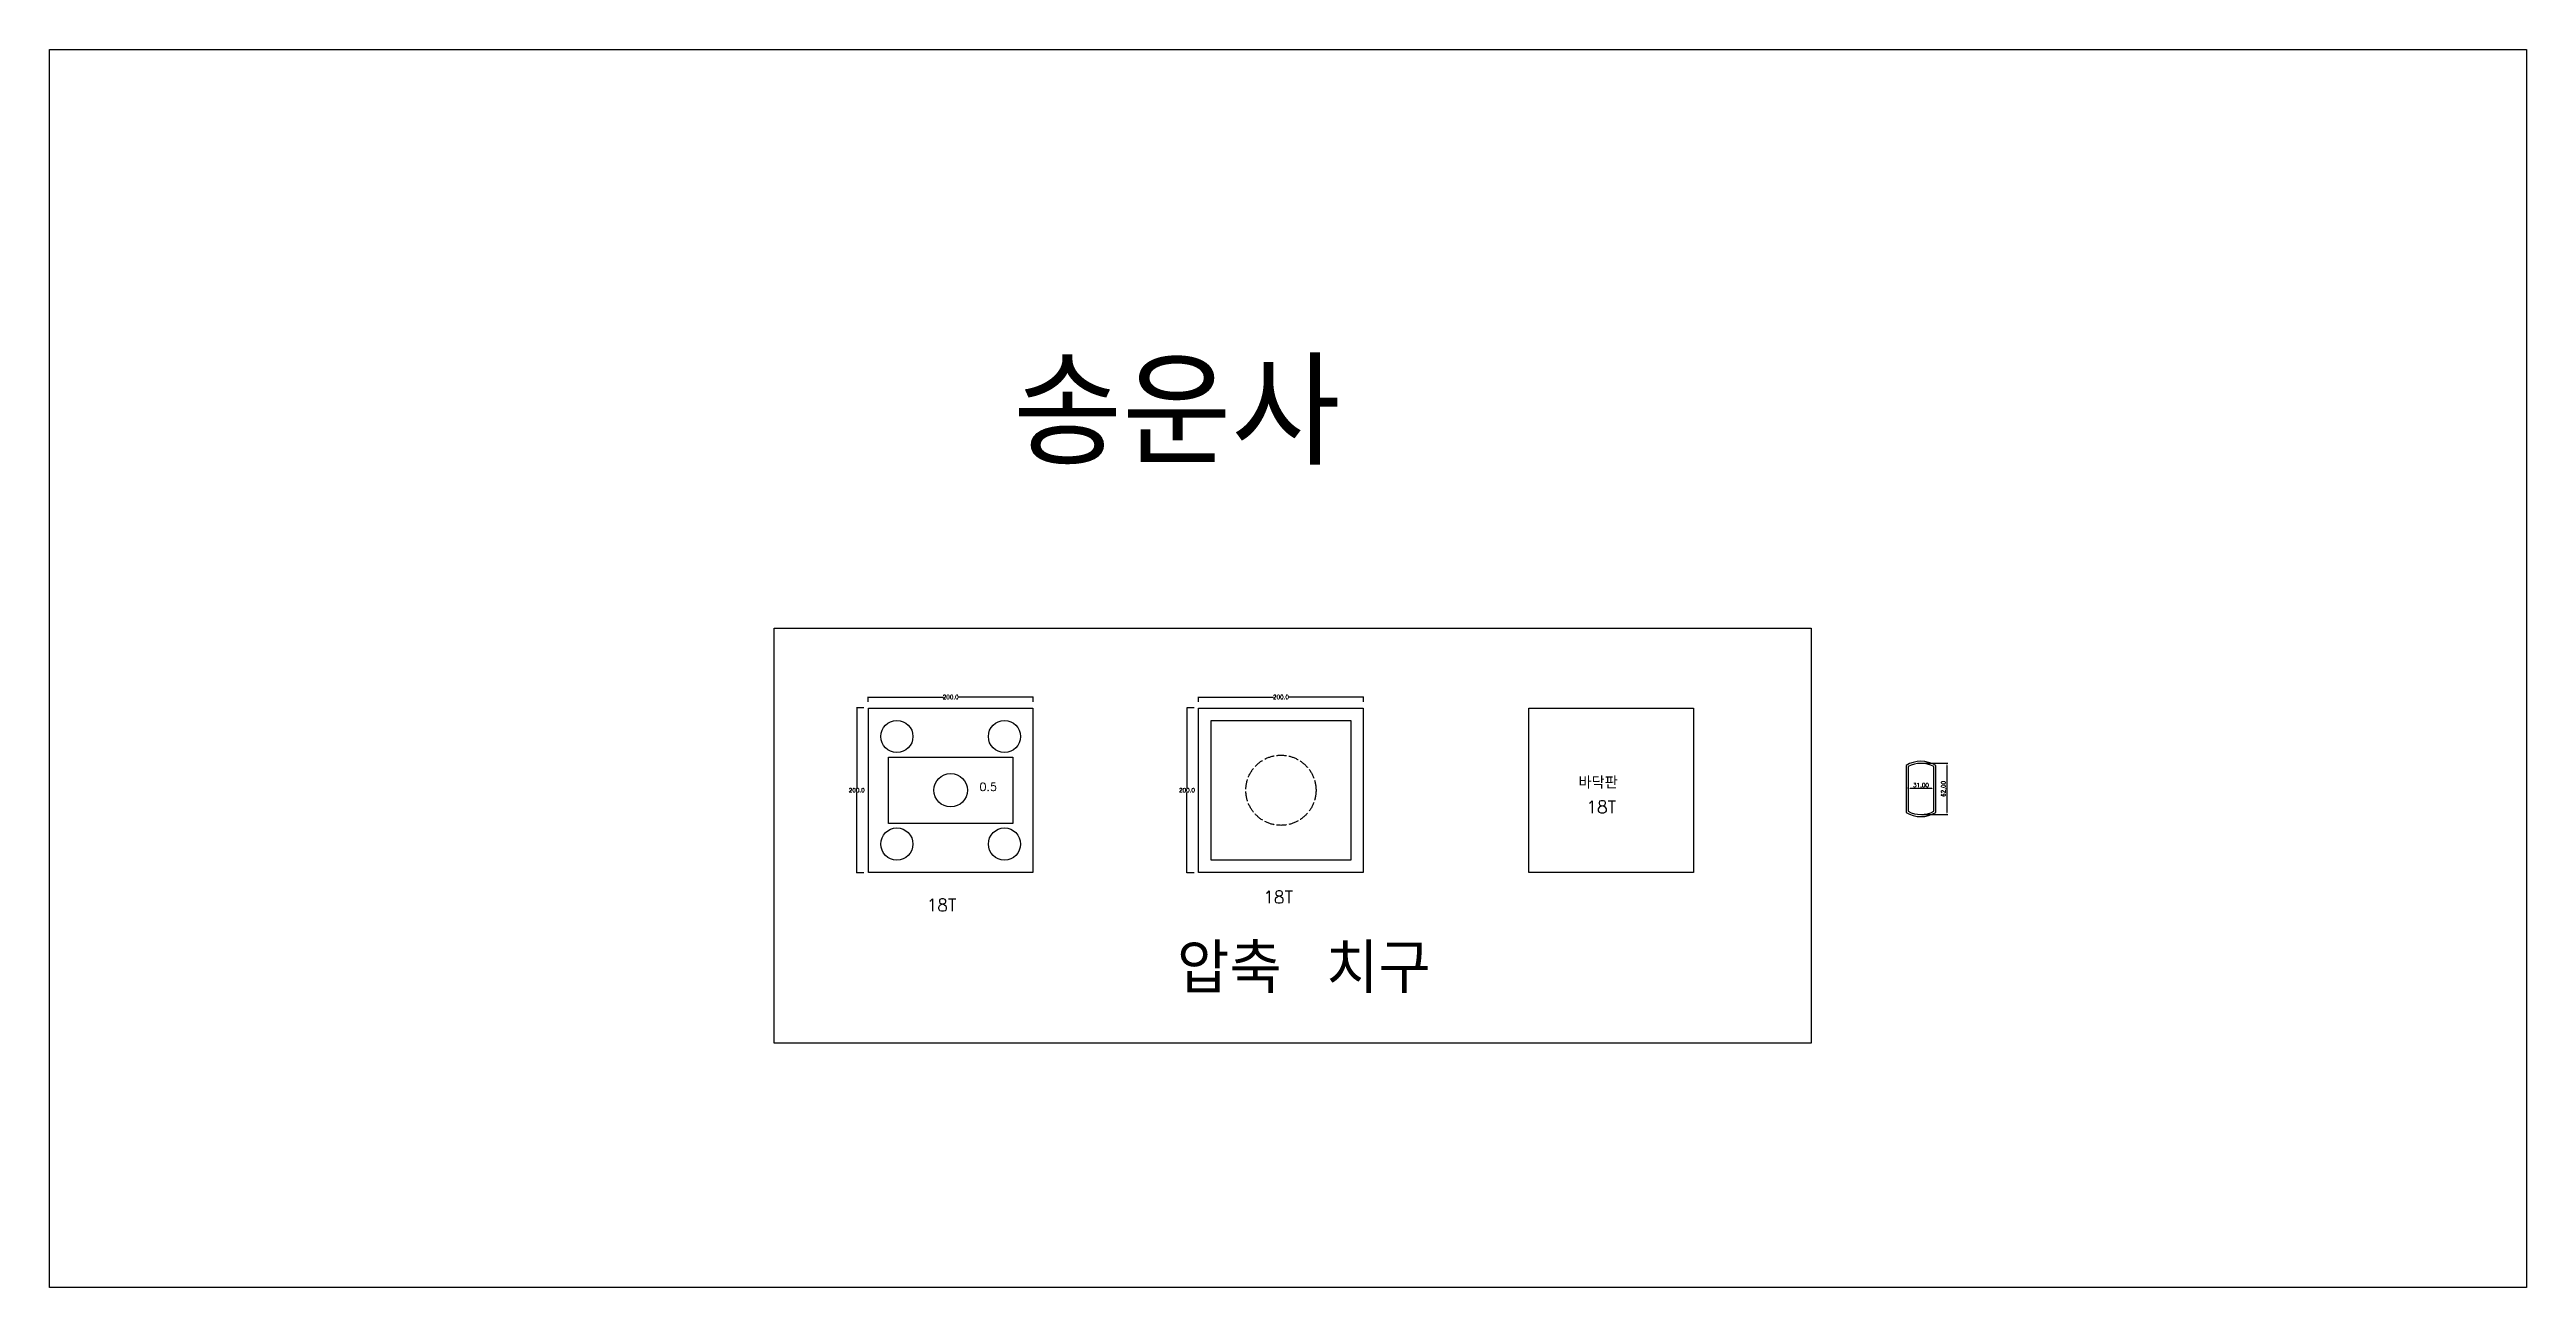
# Model space of a CAD drawing. Header units: millimetres. Extents: x 13291 to 28291, y 200 to 6643.
# Drawn here: x 22291 to 25291, y 3200 to 4700 of the extents above; entities that cross this region are included whole.
import ezdxf

# ---------------------------------------------------------------- set-up
doc = ezdxf.new("R2010")
doc.units = ezdxf.units.MM
doc.linetypes.add('ACAD_ISO02W100', pattern=[15, 12, -3])
for name, color, linetype in [('TEXT', 3, 'Continuous'), ('볼트 구멍', 7, 'Continuous'), ('치구', 7, 'Continuous'), ('치수', 7, 'Continuous')]:
    doc.layers.add(name, color=color, linetype=linetype)
doc.styles.get("Standard").update_dxf_attribs({"font": 'txt.shx', "bigfont": 'whgtxt.shx'})
doc.dimstyles.new('ISO-25', dxfattribs={"dimtxt": 2.5, "dimasz": 2.5, "dimexe": 1.25, "dimexo": 0.625, "dimtad": 1, "dimtxsty": 'Standard', "dimcen": 2.5, "dimadec": 0, "dimazin": 0, "dimtfac": 1, "dimtmove": 0, "dimatfit": 3, "dimfxl": 0, "dimarcsym": 0})
doc.dimstyles.get("Standard").update_dxf_attribs({"dimtxt": 7, "dimasz": 0.18, "dimexe": 0.18, "dimexo": 0.0625, "dimgap": 0.09, "dimtad": 0, "dimtih": 1, "dimtoh": 1, "dimdec": 1, "dimzin": 0, "dimdsep": 46, "dimtxsty": 'Standard', "dimcen": 0.09, "dimadec": 0, "dimazin": 0, "dimtfac": 1, "dimtdec": 1, "dimtofl": 0, "dimtmove": 0, "dimatfit": 3, "dimfxl": 0, "dimtolj": 1, "dimtzin": 0, "dimarcsym": 0})

msp = doc.modelspace()

# ---------------------------------------------------------------- texts
at = {"layer": 'TEXT', "linetype": 'Continuous'}
msp.add_text('송운사 ', height=125, dxfattribs=at).set_placement((23458.458, 4196.575))
at = {"layer": 'TEXT', "color": 1}
for s, p in [('바닥판', (24143.233, 3804.048)), ('18T', (24152.839, 3774.526)), ('18T', (23353.745, 3655.548)), ('18T', (23761.476, 3665.215))]:
    msp.add_text(s, height=15, dxfattribs=at).set_placement(p)
at = {"layer": 'TEXT', "color": 3}
msp.add_text('압축 치구', height=60, dxfattribs=at).set_placement((23656.952, 3556.288))
at = {"layer": '볼트 구멍', "color": 1}
msp.add_text('0.5', height=10, dxfattribs=at).set_placement((23417.612, 3801.321))

# ---------------------------------------------------------------- blocks, each defined once
blk = doc.blocks.new('*D183')
at = {"layer": 'Defpoints', "color": 0, "linetype": 'Continuous'}
for p in [(23682.9, 3909.3), (23882.9, 3915.1), (23882.9, 3909.3)]:
    blk.add_point(p, dxfattribs=at)
at = {"layer": '치수', "color": 0, "linetype": 'Continuous', "lineweight": -2}
for p, q in [((23682.9, 3909.3), (23682.9, 3915.3)), ((23683.1, 3915.1), (23774, 3915.1)), ((23882.7, 3915.1), (23791.7, 3915.1)), ((23882.9, 3909.3), (23882.9, 3915.3))]:
    blk.add_line(p, q, dxfattribs=at)
at = {"layer": '치수', "color": 0, "linetype": 'Continuous'}
for points in [[(23683.1, 3915.2), (23683.1, 3915.1), (23682.9, 3915.1)], [(23882.7, 3915.2), (23882.7, 3915.1), (23882.9, 3915.1)]]:
    blk.add_solid(points, dxfattribs=at)
at = {"layer": '치수', "color": 0, "linetype": 'Continuous', "insert": (23782.9, 3915.1), "char_height": 5, "attachment_point": 5}
blk.add_mtext('\\A1;200.0', dxfattribs=at)
blk = doc.blocks.new('*D187')
at = {"layer": 'Defpoints', "color": 0, "linetype": 'Continuous'}
for p in [(23282.9, 3909.3), (23482.9, 3915.1), (23482.9, 3909.3)]:
    blk.add_point(p, dxfattribs=at)
at = {"layer": '치수', "color": 0, "linetype": 'Continuous', "lineweight": -2}
for p, q in [((23282.9, 3909.3), (23282.9, 3915.3)), ((23283.1, 3915.1), (23374, 3915.1)), ((23482.7, 3915.1), (23391.7, 3915.1)), ((23482.9, 3909.3), (23482.9, 3915.3))]:
    blk.add_line(p, q, dxfattribs=at)
at = {"layer": '치수', "color": 0, "linetype": 'Continuous'}
for points in [[(23283.1, 3915.2), (23283.1, 3915.1), (23282.9, 3915.1)], [(23482.7, 3915.2), (23482.7, 3915.1), (23482.9, 3915.1)]]:
    blk.add_solid(points, dxfattribs=at)
at = {"layer": '치수', "color": 0, "linetype": 'Continuous', "insert": (23382.9, 3915.1), "char_height": 5, "attachment_point": 5}
blk.add_mtext('\\A1;200.0', dxfattribs=at)
blk = doc.blocks.new('*D189')
at = {"layer": 'Defpoints', "color": 0, "linetype": 'Continuous'}
for p in [(23678, 3902.2), (23669.1, 3702.2), (23678, 3702.2)]:
    blk.add_point(p, dxfattribs=at)
at = {"layer": '치수', "color": 0, "linetype": 'Continuous', "lineweight": -2}
for p, q in [((23677.9, 3902.2), (23668.9, 3902.2)), ((23669.1, 3902), (23669.1, 3804.7)), ((23669.1, 3702.3), (23669.1, 3799.6)), ((23677.9, 3702.2), (23668.9, 3702.2))]:
    blk.add_line(p, q, dxfattribs=at)
at = {"layer": '치수', "color": 0, "linetype": 'Continuous'}
for points in [[(23669.1, 3902), (23669.1, 3902), (23669.1, 3902.2)], [(23669.1, 3702.3), (23669.1, 3702.3), (23669.1, 3702.2)]]:
    blk.add_solid(points, dxfattribs=at)
at = {"layer": '치수', "color": 0, "linetype": 'Continuous', "insert": (23669.1, 3802.2), "char_height": 5, "attachment_point": 5}
blk.add_mtext('\\A1;200.0', dxfattribs=at)
blk = doc.blocks.new('*D195')
at = {"layer": 'Defpoints', "color": 0, "linetype": 'Continuous'}
for p in [(23278, 3902.2), (23269.1, 3702.2), (23278, 3702.2)]:
    blk.add_point(p, dxfattribs=at)
at = {"layer": '치수', "color": 0, "linetype": 'Continuous', "lineweight": -2}
for p, q in [((23277.9, 3902.2), (23268.9, 3902.2)), ((23269.1, 3902), (23269.1, 3804.7)), ((23269.1, 3702.3), (23269.1, 3799.6)), ((23277.9, 3702.2), (23268.9, 3702.2))]:
    blk.add_line(p, q, dxfattribs=at)
at = {"layer": '치수', "color": 0, "linetype": 'Continuous'}
for points in [[(23269.1, 3902), (23269.1, 3902), (23269.1, 3902.2)], [(23269.1, 3702.3), (23269.1, 3702.3), (23269.1, 3702.2)]]:
    blk.add_solid(points, dxfattribs=at)
at = {"layer": '치수', "color": 0, "linetype": 'Continuous', "insert": (23269.1, 3802.2), "char_height": 5, "attachment_point": 5}
blk.add_mtext('\\A1;200.0', dxfattribs=at)
blk = doc.blocks.new('*D435')
at = {"layer": 'Defpoints', "color": 0}
for p in [(24558.1, 3834.8), (24558.1, 3772.8), (24589.6, 3772.8)]:
    blk.add_point(p, dxfattribs=at)
at = {"layer": 'TEXT', "color": 0, "lineweight": -2}
for p, q in [((24558.7, 3834.8), (24590.8, 3834.8)), ((24589.6, 3832.3), (24589.6, 3775.3)), ((24558.7, 3772.8), (24590.8, 3772.8))]:
    blk.add_line(p, q, dxfattribs=at)
at = {"layer": 'TEXT', "color": 0}
for points in [[(24589.1, 3832.3), (24590, 3832.3), (24589.6, 3834.8)], [(24589.1, 3775.3), (24590, 3775.3), (24589.6, 3772.8)]]:
    blk.add_solid(points, dxfattribs=at)
at = {"layer": 'TEXT', "color": 0, "insert": (24586, 3803.8), "char_height": 5, "attachment_point": 5, "rotation": 90}
blk.add_mtext('62,00', dxfattribs=at)
blk = doc.blocks.new('*D436')
at = {"layer": 'Defpoints', "color": 0}
for p in [(24542.6, 3804.2), (24542.6, 3803.8), (24573.6, 3803.8)]:
    blk.add_point(p, dxfattribs=at)
at = {"layer": 'TEXT', "color": 0, "lineweight": -2}
for p, q in [((24542.6, 3804.4), (24542.6, 3805.4)), ((24571.1, 3804.2), (24545.1, 3804.2)), ((24573.6, 3804.4), (24573.6, 3805.4))]:
    blk.add_line(p, q, dxfattribs=at)
at = {"layer": 'TEXT', "color": 0}
for points in [[(24545.1, 3804.6), (24545.1, 3803.8), (24542.6, 3804.2)], [(24571.1, 3804.6), (24571.1, 3803.8), (24573.6, 3804.2)]]:
    blk.add_solid(points, dxfattribs=at)
at = {"layer": 'TEXT', "color": 0, "insert": (24558.1, 3807.7), "char_height": 5, "attachment_point": 5}
blk.add_mtext('31,00', dxfattribs=at)

# ---------------------------------------------------------------- dimensions: what is measured, and where the dimension line sits
at = {"layer": 'TEXT', "color": 1}
dim = msp.add_linear_dim(base=(24542.571, 3804.199), p1=(24573.571, 3803.756), p2=(24542.571, 3803.756), dimstyle='ISO-25', override={"dimtxt": 5, "dimzin": 0}, dxfattribs=at)
dim.commit()
dim.dimension.update_dxf_attribs({"geometry": '*D436', "text_midpoint": (24558.071, 3807.741)})
dim = msp.add_linear_dim(base=(24589.562, 3772.756), p1=(24558.071, 3834.756), p2=(24558.071, 3772.756), angle=90, dimstyle='ISO-25', override={"dimtxt": 5, "dimzin": 0}, dxfattribs=at)
dim.commit()
dim.dimension.update_dxf_attribs({"geometry": '*D435', "text_midpoint": (24586.02, 3803.756)})
at = {"layer": '치수', "color": 4, "linetype": 'Continuous'}
for base, p1, p2, picture, middle in [((23269.082, 3702.158), (23277.986, 3902.158), (23277.986, 3702.158), '*D195', (23269.082, 3802.158)), ((23669.082, 3702.158), (23677.986, 3902.158), (23677.986, 3702.158), '*D189', (23669.082, 3802.158))]:
    dim = msp.add_linear_dim(base=base, p1=p1, p2=p2, angle=90, dimstyle='Standard', override={"dimtxt": 5}, dxfattribs=at)
    dim.commit()
    dim.dimension.update_dxf_attribs({"geometry": picture, "text_midpoint": middle})
for base, p1, p2, picture, middle in [((23482.878, 3915.149), (23282.878, 3909.265), (23482.878, 3909.265), '*D187', (23382.878, 3915.149)), ((23882.878, 3915.149), (23682.878, 3909.265), (23882.878, 3909.265), '*D183', (23782.878, 3915.149))]:
    dim = msp.add_linear_dim(base=base, p1=p1, p2=p2, dimstyle='Standard', override={"dimtxt": 5}, dxfattribs=at)
    dim.commit()
    dim.dimension.update_dxf_attribs({"geometry": picture, "text_midpoint": middle})

# ---------------------------------------------------------------- linework, layer by layer
at = {"color": 1}
msp.add_lwpolyline([(23169.098, 3998.435), (24425.254, 3998.435), (24425.254, 3495.809), (23169.098, 3495.809)], close=True, dxfattribs=at)
at = {"layer": 'TEXT', "color": 6}
msp.add_lwpolyline([(22291.441, 3199.699), (22291.441, 4699.699), (25291.441, 4699.699), (25291.441, 3199.699)], close=True, dxfattribs=at)
at = {"layer": '볼트 구멍', "color": 1}
msp.add_lwpolyline([(23307.728, 3762.008), (23307.728, 3842.308), (23458.028, 3842.308), (23458.028, 3762.008)], close=True, dxfattribs=at)
at = {"layer": '볼트 구멍', "color": 6}
msp.add_lwpolyline([(24576.071, 3832.193, 0.28125), (24540.071, 3832.193), (24540.071, 3775.318, 0.28125), (24576.071, 3775.318)], format="xyb", close=True, dxfattribs=at)
at = {"layer": '볼트 구멍', "color": 3}
msp.add_lwpolyline([(24573.571, 3830.756, 0.25806452), (24542.571, 3830.756), (24542.571, 3776.756, 0.25806452), (24573.571, 3776.756)], format="xyb", close=True, dxfattribs=at)
at = {"layer": '볼트 구멍', "color": 4, "linetype": 'ACAD_ISO02W100'}
msp.add_circle((23782.878, 3802.158), 42.5, dxfattribs=at)
at = {"layer": '볼트 구멍', "color": 3}
msp.add_circle((23382.878, 3802.158), 20.25, dxfattribs=at)
at = {"layer": '치구'}
for points in [[(23283.228, 3702.508), (23283.228, 3901.808), (23482.528, 3901.808), (23482.528, 3702.508)], [(23683.228, 3702.508), (23683.228, 3901.808), (23882.528, 3901.808), (23882.528, 3702.508)], [(24083.228, 3702.508), (24083.228, 3901.808), (24282.528, 3901.808), (24282.528, 3702.508)], [(23698.228, 3717.508), (23698.228, 3886.808), (23867.528, 3886.808), (23867.528, 3717.508)]]:
    msp.add_lwpolyline(points, close=True, dxfattribs=at)
for centre in [(23317.728, 3867.308), (23448.028, 3867.308), (23317.728, 3737.008), (23448.028, 3737.008)]:
    msp.add_circle(centre, 19.5, dxfattribs=at)

msp.set_redraw_order([(e.dxf.handle, doc.entitydb.next_handle()) for e in msp.query("TEXT MTEXT ATTDEF DIMENSION ARC_DIMENSION")])  # texts and dimensions are drawn at this point

doc.saveas('drawing.dxf')
